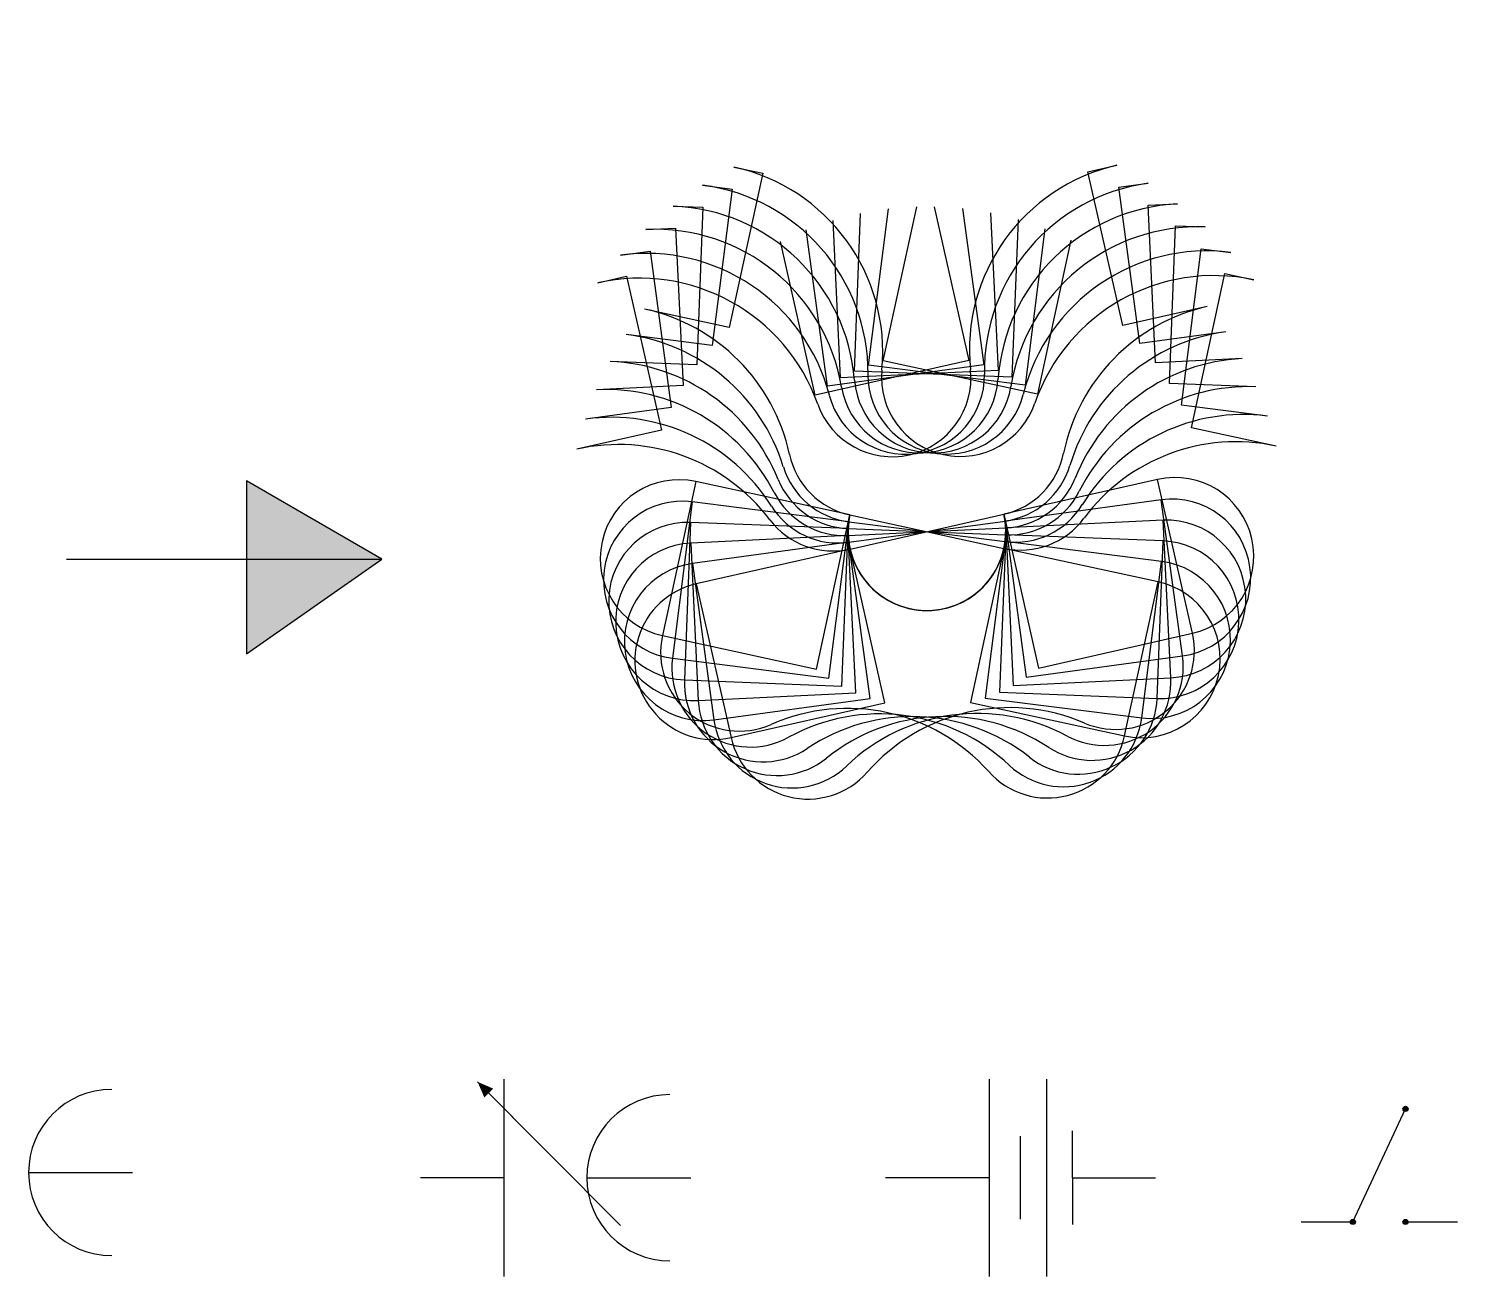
# Model space of a CAD drawing. Header units: inches. Extents: x 0 to 93838, y -1 to 60645.
# Drawn here: x 55930 to 56440, y 45227 to 45673 of the extents above; entities that cross this region are included whole.
import ezdxf

# ---------------------------------------------------------------- set-up
doc = ezdxf.new("R2010")
doc.units = ezdxf.units.IN
doc.header["$MEASUREMENT"] = 0

# ---------------------------------------------------------------- blocks, each defined once
blk = doc.blocks.new('*U721')
for p, q in [((-28.17, 70.43), (-84.52, 70.43)), ((-84.52, 70.43), (-84.52, 14.09)), ((-28.17, 14.09), (-28.17, 70.43)), ((84.52, 70.43), (28.17, 70.43)), ((28.17, 70.43), (28.17, 14.09)), ((84.52, 14.09), (84.52, 70.43)), ((-84.52, 14.09), (-28.17, 14.09)), ((28.17, 14.09), (-28.17, 14.09)), ((28.17, 14.09), (84.52, 14.09)), ((-115.47, -42.26), (-84.52, -42.26)), ((-84.52, -42.26), (-84.52, -98.61)), ((-28.17, -42.26), (28.17, -42.26)), ((-28.17, -42.26), (-28.17, -42.26)), ((-28.17, -98.61), (-28.17, -42.26)), ((28.17, -42.26), (28.17, -98.61)), ((84.52, -98.61), (84.52, -42.26)), ((84.52, -42.26), (115.47, -42.26)), ((-84.52, -98.61), (-95.12, -98.61)), ((95.12, -98.61), (84.52, -98.61))]:
    blk.add_line(p, q)
for centre, radius, start, end in [((-56.35, 70.43), 28.17, 53.9681, 180), ((56.35, 70.43), 28.17, 0, 126.0319), ((0, 147.9), 67.62, 233.9681, 306.0319), ((-84.52, 42.26), 28.17, 90, 270), ((84.52, 42.26), 28.17, 270, 90), ((0, 14.09), 28.17, 0, 180), ((-28.17, -14.09), 28.17, 90, 155.6843), ((28.17, -14.09), 28.17, 24.3157, 90), ((-115.47, 25.36), 67.62, 270, 335.6843), ((115.47, 25.36), 67.62, 204.3157, 270), ((0, -42.26), 28.17, 6.7563, 173.2437), ((-95.12, -30.99), 67.62, 270, 353.2437), ((95.12, -30.99), 67.62, 186.7563, 270)]:
    blk.add_arc(centre, radius, start, end)
blk = doc.blocks.new('*U711')
at = {"color": 0, "linetype": 'ByBlock', "lineweight": -2, "transparency": 16777216}
for p, rotation in [((1327.67, 340.45), 24.99999999999999), ((1326.54, 339.98), 19.99999999999995), ((1325.36, 339.61), 14.99999999999994), ((1324.16, 339.35), 9.999999999999977), ((1322.94, 339.19), 4.999999999999918)]:
    blk.add_blockref('*U721', p, dxfattribs=dict(at, rotation=rotation))
blk.add_blockref('*U721', (1321.72, 339.13), dxfattribs=at)

msp = doc.modelspace()

# ---------------------------------------------------------------- hatches: boundary and pattern name
at = {"true_color": 0xcd2027}
h = msp.add_hatch(color=242, dxfattribs=at)
h.dxf.hatch_style = 1
h.paths.add_polyline_path([(56056.05397, 45483.48354), (56007.60665, 45511.45462), (56007.60665, 45449.67553)])
h = msp.add_hatch(color=256)
h.dxf.hatch_style = 1
h.paths.add_polyline_path([(56420.93311, 45287.05309, 1), (56422.76146, 45287.05309, 1)])
h = msp.add_hatch(color=256)
h.dxf.hatch_style = 1
h.paths.add_polyline_path([(56403.46505, 45247.48217, 0.54814605), (56402.16573, 45246.65309), (56403.07991, 45246.65309)])
h.paths.add_polyline_path([(56403.99408, 45246.65309, 0.291867779), (56403.46505, 45247.48217), (56403.07991, 45246.65309), (56402.16573, 45246.65309, 1)])
h = msp.add_hatch(color=256)
h.dxf.hatch_style = 1
h.paths.add_polyline_path([(56420.93311, 45246.65309, 1), (56422.76146, 45246.65309, 1)])

# ---------------------------------------------------------------- linework, layer by layer
for p, q in [((56056.05397, 45483.48354), (56007.60665, 45511.45462)), ((56007.60665, 45511.45462), (56007.60665, 45449.67553)), ((55943.36058, 45483.48354), (56056.05397, 45483.48354)), ((56007.60665, 45449.67553), (56056.05397, 45483.48354)), ((56141.31641, 45245.41361), (56090.24135, 45296.70935)), ((56099.58675, 45297.70963), (56099.58675, 45227.17795)), ((56273.15315, 45227.17797), (56273.15315, 45297.70964)), ((56273.15315, 45227.17797), (56273.15315, 45297.70964)), ((56293.57025, 45297.70966), (56293.57025, 45227.17799)), ((56403.07991, 45246.65309), (56421.84729, 45287.05309)), ((56302.8507, 45262.44381), (56302.8507, 45279.14868)), ((56284.28973, 45247.59503), (56284.28973, 45277.29258)), ((56284.28973, 45247.59503), (56284.28973, 45277.29258)), ((56284.28973, 45247.59503), (56284.28973, 45277.29258)), ((56284.28973, 45247.59503), (56284.28973, 45277.29258)), ((55929.77527, 45264.29989), (55959.47281, 45264.29989)), ((55929.77527, 45264.29989), (55966.8972, 45264.29989)), ((56099.58675, 45262.44379), (56069.8892, 45262.44379)), ((56129.28429, 45262.44379), (56158.98184, 45262.44379)), ((56129.28429, 45262.44379), (56166.40623, 45262.44379)), ((56273.15315, 45262.44381), (56236.03122, 45262.44381)), ((56273.15315, 45262.44381), (56236.03122, 45262.44381)), ((56302.8507, 45262.44381), (56332.54825, 45262.44381)), ((56302.8507, 45262.44381), (56332.54825, 45262.44381)), ((56302.8507, 45262.44381), (56302.8507, 45245.73894)), ((56384.51894, 45246.65309), (56403.07991, 45246.65309)), ((56421.84729, 45246.65309), (56440.40825, 45246.65309))]:
    msp.add_line(p, q)
msp.add_lwpolyline([(56090.24135, 45296.70935), (56114.639, 45272.2063), (56114.639, 45272.2063)])
for centre in [(56421.84729, 45287.05309), (56403.07991, 45246.65309), (56421.84729, 45246.65309)]:
    msp.add_circle(centre, 0.91417)
for centre in [(55959.47281, 45264.29989), (56158.98184, 45262.44379)]:
    msp.add_arc(centre, 29.69755, 90, 270)
msp.add_solid([(56095.78179, 45294.30168), (56090.24135, 45296.70935), (56092.63587, 45291.1478)])

# ---------------------------------------------------------------- block references
at = {"rotation": 167.7559567807185}
msp.add_blockref('*U711', (57617.38488, 45558.21359), dxfattribs=at)

doc.saveas('drawing.dxf')
